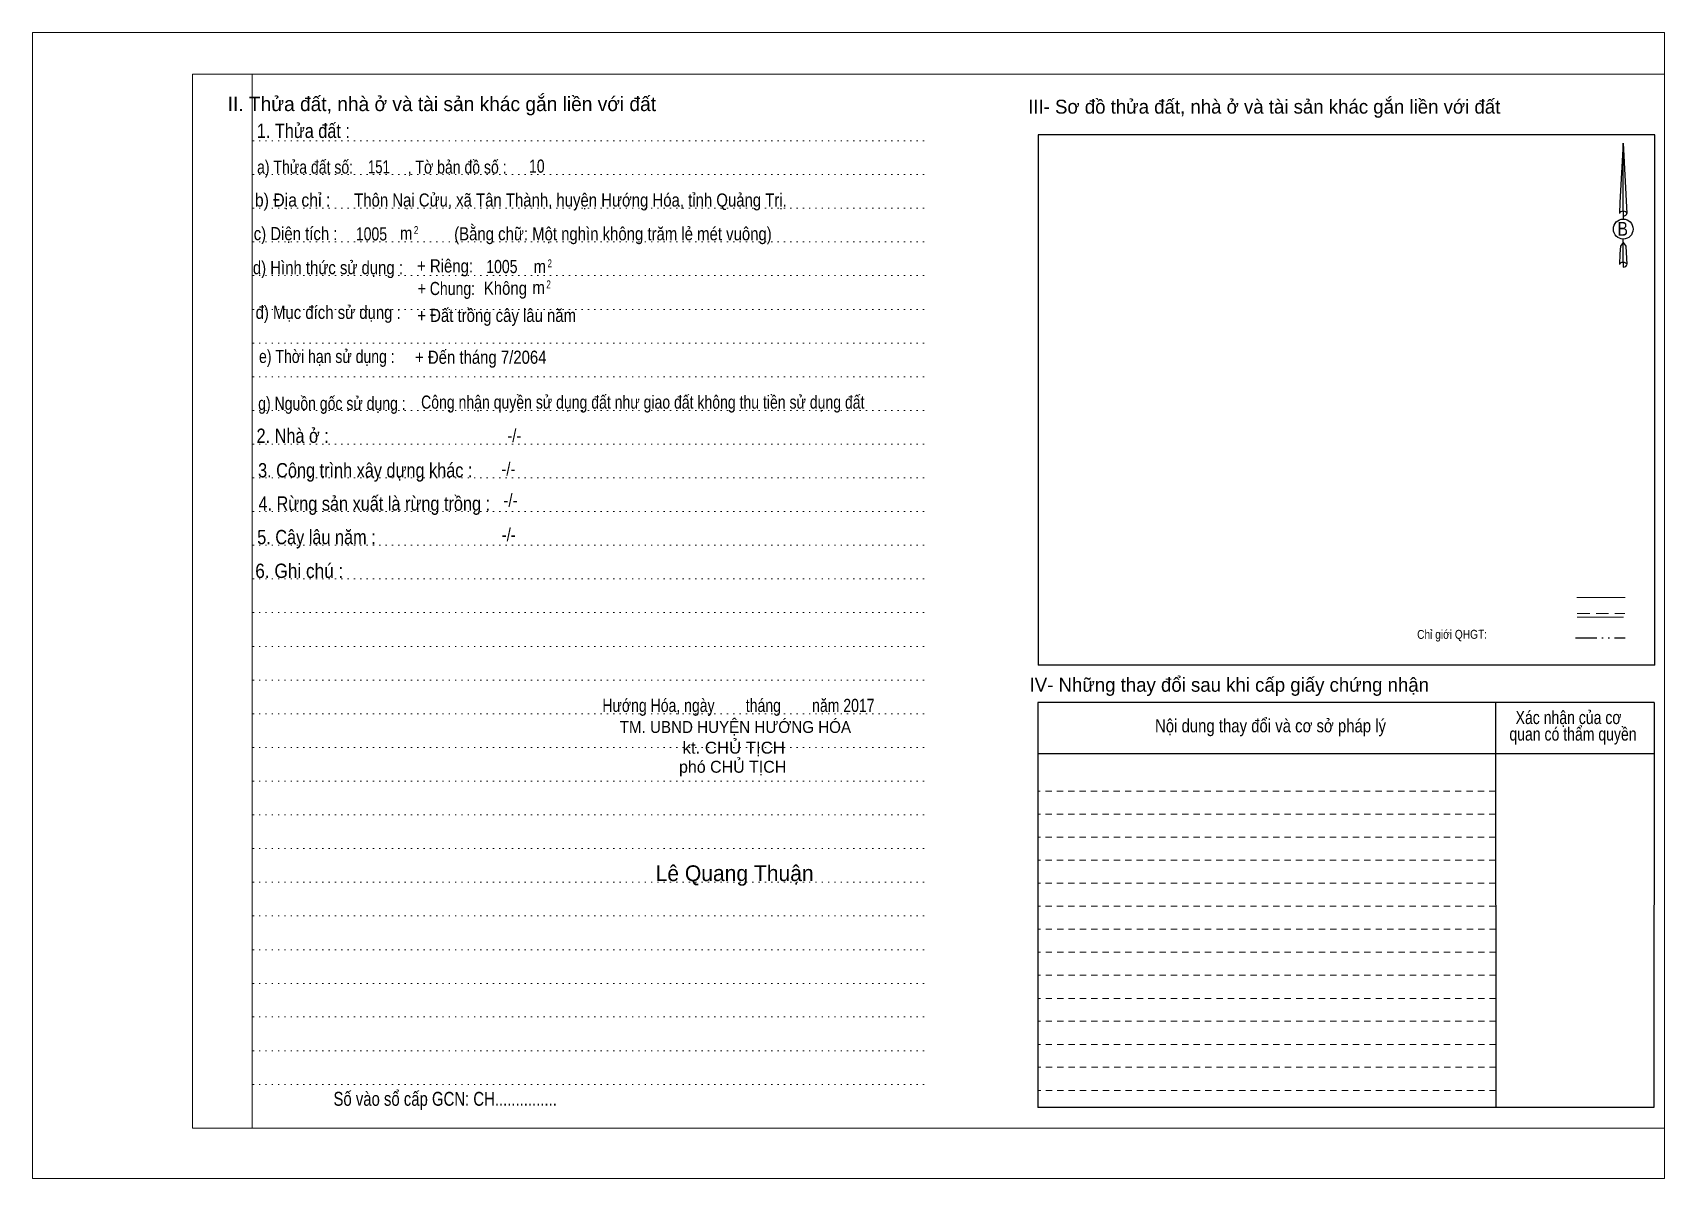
# Model space of a CAD drawing. Header units: metres. Extents: x 540420 to 541230, y 1835825 to 1836251.
# Drawn here: x 540634.6 to 540839.8, y 1836102.4 to 1836246.4 of the extents above; entities that cross this region are included whole.
import ezdxf
from ezdxf.enums import TextEntityAlignment as Align

# ---------------------------------------------------------------- set-up
doc = ezdxf.new("R2010")
doc.units = ezdxf.units.M
doc.header["$LTSCALE"] = 0.53
for name, pattern in [('DASH_DOUBLE_DOT', [9.2, 5, -1.2, 0.3, -1.2, 0.3, -1.2]), ('DOTTED', [1.5, 0.3, -1.2]), ('MEDIUM_DASHED', [4.5, 3, -1.5]), ('SHORT_DASHED', [2.7, 1.5, -1.2])]:
    doc.linetypes.add(name, pattern=pattern)
for name, color, linetype, lineweight in [('1', 7, 'DOTTED', 13), ('2', 7, 'SHORT_DASHED', 13), ('28', 7, 'Continuous', 25), ('5', 7, 'Continuous', 13), ('63', 7, 'Continuous', 13)]:
    doc.layers.add(name, color=color, linetype=linetype, lineweight=lineweight)
for name, color, linetype in [('18', 7, 'Continuous'), ('3', 7, 'Continuous'), ('4', 7, 'Continuous')]:
    doc.layers.add(name, color=color, linetype=linetype)

msp = doc.modelspace()

# ---------------------------------------------------------------- texts
at = {"layer": '18'}
for s, height, p in [('II. Thửa đất, nhà ở và tài sản khác gắn liền với đất', 1.8, (540686.02, 1836236.57)), ('phó CHỦ TỊCH', 1.5, (540722.595, 1836153.41)), ('Lê Quang Thuận', 1.98, (540722.84, 1836139.79))]:
    msp.add_text(s, height=height, dxfattribs=at).set_placement(p, align=Align.CENTER)
for s, height, width, p in [('1. Thửa đất :', 1.8, 0.85, (540668.605, 1836233.19)), ('a) Thửa đất số:              , Tờ bản đồ số : ', 1.65, 0.8, (540678.72, 1836228.71)), ('10', 1.65, 0.8, (540697.965, 1836228.83)), ('b) Địa chỉ : ', 1.65, 0.9, (540667.53, 1836224.57)), (' Thôn Nại Cửu, xã Tân Thành, huyện Hướng Hóa, tỉnh Quảng Trị.', 1.65, 0.85, (540701.935, 1836224.57)), ('c) Diện tích :                                                   ', 1.65, 0.85, (540680.915, 1836220.35)), ('1005', 1.65, 0.8, (540677.17, 1836220.31)), ('2', 1, 0.75, (540682.785, 1836221.11)), ('(Bằng chữ: Một nghìn không trăm lẻ mét vuông)', 1.65, 0.85, (540707.54, 1836220.33)), (' m', 1.65, 0.85, (540681.275, 1836220.39)), ('d) Hình thức sử dụng :', 1.65, 0.85, (540671.695, 1836216.07)), ('+ Riêng: ', 1.65, 0.85, (540686.685, 1836216.29)), ('1005', 1.65, 0.8, (540693.57, 1836216.21)), ('2', 1, 0.75, (540699.585, 1836216.93)), (' m', 1.65, 0.85, (540698.075, 1836216.21)), ('       + Chung:', 1.65, 0.8, (540684.875, 1836213.45)), ('Không', 1.65, 0.85, (540694.015, 1836213.49)), (' m', 1.65, 0.85, (540697.935, 1836213.57)), ('2', 1, 0.75, (540699.445, 1836214.29)), ('đ) Mục đích sử dụng :', 1.65, 0.85, (540671.725, 1836210.45)), ('e) Thời hạn sử dụng :', 1.65, 0.8, (540671.56, 1836204.91)), ('+ Đến tháng 7/2064', 1.65, 0.85, (540690.915, 1836204.81)), ('g) Nguồn gốc sử dụng :', 1.65, 0.8, (540672.2, 1836199.01)), ('2. Nhà ở :', 1.8, 0.85, (540667.255, 1836194.87)), ('3. Công trình xây dựng khác :', 1.8, 0.85, (540676.39, 1836190.53)), ('4. Rừng sản xuất là rừng trồng :', 1.8, 0.85, (540677.525, 1836186.35)), ('5. Cây lâu năm :', 1.8, 0.85, (540670.25, 1836182.13)), ('6. Ghi chú :', 1.8, 0.9, (540668.095, 1836177.89)), ('Hướng Hóa, ngày        tháng        năm 2017', 1.65, 0.8, (540723.32, 1836161.05)), ('TM. UBND HUYỆN HƯỚNG HÓA', 1.5, 0.95, (540722.935, 1836158.41)), ('kt. CHỦ TỊCH', 1.5, 1.05, (540722.725, 1836155.81)), ('Số vào sổ cấp GCN: CH...............', 1.75, 0.8, (540686.44, 1836111.55))]:
    msp.add_text(s, height=height, dxfattribs=dict(at, width=width)).set_placement(p, align=Align.CENTER)
at = {"layer": '28'}
for s, height, width, p in [('B', 1.728, 0.85, (540834.525, 1836220.91)), ('-/-', 1.65, 0.85, (540695.135, 1836194.97)), ('-/-', 1.65, 0.85, (540694.395, 1836190.79)), ('-/-', 1.65, 0.85, (540694.655, 1836186.85)), ('-/-', 1.65, 0.85, (540694.435, 1836182.51)), ('Nội dung thay đổi và cơ sở pháp lý', 1.65, 0.85, (540790.23, 1836158.49)), ('Xác nhận của cơ', 1.65, 0.8, (540827.715, 1836159.53)), (' quan có thẩm quyền', 1.65, 0.8, (540828.025, 1836157.45))]:
    msp.add_text(s, height=height, dxfattribs=dict(at, width=width)).set_placement(p, align=Align.CENTER)
msp.add_text('IV- Những thay đổi sau khi cấp giấy chứng nhận', height=1.75, dxfattribs=at).set_placement((540785.045, 1836163.59), align=Align.CENTER)
at = {"layer": '3'}
for s, width, p in [('+ Đất trồng cây lâu năm', 0.85, (540692.915, 1836210.07)), ('Công nhận quyền sử dụng đất như giao đất không thu tiền sử dụng đất', 0.8, (540711.29, 1836199.17))]:
    msp.add_text(s, height=1.65, dxfattribs=dict(at, width=width)).set_placement(p, align=Align.CENTER)
at = {"layer": '4', "width": 0.75}
msp.add_text('151', height=1.65, dxfattribs=at).set_placement((540678.105, 1836228.75), align=Align.CENTER)
at = {"layer": '63'}
msp.add_text('III- Sơ đồ thửa đất, nhà ở và tài sản khác gắn liền với đất', height=1.75, dxfattribs=at).set_placement((540789.44, 1836236.25), align=Align.CENTER)
at = {"layer": '63', "width": 0.85}
msp.add_text('Chỉ giới QHGT:', height=1.123, rotation=0.135, dxfattribs=at).set_placement((540813.0637, 1836170.2404), align=Align.CENTER)

# ---------------------------------------------------------------- linework, layer by layer
at = {"layer": '1', "linetype": 'Continuous'}
for p, q in [((540654.66, 1836241.23), (540839.76, 1836241.23)), ((540654.66, 1836241.23), (540654.66, 1836108.73)), ((540839.76, 1836241.23), (540839.76, 1836107.63)), ((540654.66, 1836108.73), (540839.76, 1836108.73))]:
    msp.add_line(p, q, dxfattribs=at)
at = {"layer": '1'}
for p, q in [((540662.16, 1836241.23), (540662.16, 1836108.73)), ((540662.24, 1836232.83), (540746.78, 1836232.83)), ((540662.24, 1836228.59), (540746.78, 1836228.59)), ((540662.24, 1836224.37), (540746.78, 1836224.37)), ((540662.24, 1836220.13), (540746.78, 1836220.13)), ((540662.24, 1836215.89), (540746.78, 1836215.89)), ((540662.24, 1836211.65), (540746.78, 1836211.65)), ((540662.24, 1836207.41), (540746.78, 1836207.41)), ((540662.24, 1836203.19), (540746.78, 1836203.19)), ((540662.24, 1836198.95), (540746.78, 1836198.95)), ((540662.24, 1836194.71), (540746.78, 1836194.71)), ((540662.24, 1836190.47), (540746.78, 1836190.47)), ((540662.24, 1836186.25), (540746.78, 1836186.25)), ((540662.24, 1836182.01), (540746.78, 1836182.01)), ((540662.24, 1836177.77), (540746.78, 1836177.77)), ((540662.24, 1836173.53), (540746.78, 1836173.53)), ((540662.24, 1836169.29), (540746.78, 1836169.29)), ((540662.24, 1836165.05), (540746.78, 1836165.05)), ((540662.24, 1836160.83), (540746.78, 1836160.83)), ((540662.24, 1836156.59), (540746.78, 1836156.59)), ((540662.24, 1836152.35), (540746.78, 1836152.35)), ((540662.24, 1836148.11), (540746.78, 1836148.11)), ((540662.24, 1836143.89), (540746.78, 1836143.89)), ((540662.24, 1836139.65), (540746.78, 1836139.65)), ((540662.24, 1836135.41), (540746.78, 1836135.41)), ((540662.24, 1836131.17), (540746.78, 1836131.17)), ((540662.24, 1836126.93), (540746.78, 1836126.93)), ((540662.24, 1836122.71), (540746.78, 1836122.71)), ((540662.24, 1836118.47), (540746.78, 1836118.47)), ((540662.24, 1836114.23), (540746.78, 1836114.23))]:
    msp.add_line(p, q, dxfattribs=at)
at = {"layer": '1', "linetype": 'Continuous'}
for points in [[(540634.56, 1836102.43), (540839.76, 1836102.43), (540839.76, 1836246.43), (540634.56, 1836246.43)], [(540662.16, 1836241.23), (540839.76, 1836241.23), (540839.76, 1836108.73), (540662.16, 1836108.73)]]:
    msp.add_lwpolyline(points, close=True, dxfattribs=at)
at = {"layer": '2'}
for p, q in [((540818.54, 1836148.19), (540760.96, 1836148.19)), ((540818.54, 1836145.31), (540760.96, 1836145.31)), ((540818.54, 1836142.41), (540760.96, 1836142.41)), ((540818.54, 1836139.53), (540760.96, 1836139.53)), ((540818.54, 1836136.63), (540760.96, 1836136.63)), ((540818.56, 1836133.73), (540760.96, 1836133.73)), ((540818.56, 1836130.85), (540760.96, 1836130.85)), ((540818.56, 1836127.95), (540760.96, 1836127.95)), ((540818.56, 1836125.05), (540760.96, 1836125.05)), ((540818.56, 1836122.17), (540760.96, 1836122.17)), ((540818.56, 1836119.27), (540760.96, 1836119.27)), ((540818.58, 1836116.39), (540760.96, 1836116.39)), ((540818.58, 1836113.49), (540760.96, 1836113.49))]:
    msp.add_line(p, q, dxfattribs=at)
at = {"layer": '28'}
for p, q in [((540838.56, 1836233.57), (540761.02, 1836233.57)), ((540834.56, 1836232.53), (540835.04, 1836223.69)), ((540834.56, 1836232.53), (540835.04, 1836223.69)), ((540834.56, 1836232.53), (540835.04, 1836223.69)), ((540834.18, 1836225.07), (540834.12, 1836223.71)), ((540834.56, 1836223.99), (540834.56, 1836223.65)), ((540834.56, 1836223.65), (540834.56, 1836223.39)), ((540834.56, 1836223.39), (540834.56, 1836223.05)), ((540834.56, 1836223.39), (540834.56, 1836223.05)), ((540834.56, 1836223.39), (540834.56, 1836223.05)), ((540835.04, 1836223.69), (540835.04, 1836223.71)), ((540834.56, 1836220.07), (540834.56, 1836220.47)), ((540834.56, 1836220.07), (540834.56, 1836220.47)), ((540834.56, 1836220.07), (540834.56, 1836220.47)), ((540834.56, 1836220.07), (540834.92, 1836219.59)), ((540834.56, 1836220.07), (540834.92, 1836219.59)), ((540834.56, 1836220.07), (540834.92, 1836219.59)), ((540834.92, 1836219.59), (540835.04, 1836217.27)), ((540834.92, 1836219.59), (540835.04, 1836217.27)), ((540834.92, 1836219.59), (540835.04, 1836217.27)), ((540834.56, 1836217.57), (540834.56, 1836217.23)), ((540834.56, 1836217.23), (540834.56, 1836216.97)), ((540835.04, 1836217.27), (540835.04, 1836217.29)), ((540818.54, 1836162.23), (540818.58, 1836111.35)), ((540838.48, 1836162.23), (540838.44, 1836111.35)), ((540838.46, 1836155.77), (540760.96, 1836155.77)), ((540838.44, 1836111.35), (540760.96, 1836111.35))]:
    msp.add_line(p, q, dxfattribs=at)
at = {"layer": '28', "lineweight": 13}
msp.add_line((540828.74, 1836175.45), (540834.82, 1836175.45), dxfattribs=at)
at = {"layer": '28', "linetype": 'MEDIUM_DASHED', "lineweight": 13}
msp.add_line((540828.78, 1836173.41), (540834.78, 1836173.41), dxfattribs=at)
at = {"layer": '28', "linetype": 'SHORT_DASHED', "lineweight": 13}
msp.add_line((540818.52, 1836151.09), (540760.96, 1836151.09), dxfattribs=at)
at = {"layer": '28'}
for points in [[(540834.56, 1836223.99), (540834.56, 1836232.53), (540834.18, 1836225.07)], [(540834.56, 1836217.57), (540834.56, 1836220.07), (540834.24, 1836219.59), (540834.18, 1836218.65), (540834.12, 1836217.29)], [(540838.48, 1836162.23), (540760.96, 1836162.23), (540760.96, 1836111.35)]]:
    msp.add_lwpolyline(points, dxfattribs=at)
msp.add_ellipse((540834.5836, 1836221.7422), major_axis=(0, 1.258), ratio=0.983453, dxfattribs=at)
for centre, start_param, end_param in [((540834.584, 1836223.6807), 1.57079633, 3.07445202), ((540834.584, 1836223.6807), 0.06714063, 1.57079633), ((540834.584, 1836223.6807), 4.71238898, 6.28318531), ((540834.584, 1836217.2602), 2.49106941, 3.07427841), ((540834.584, 1836217.2602), 1.57079633, 2.49106941), ((540834.584, 1836217.2602), 0.06714063, 1.57079633), ((540834.584, 1836217.2602), 4.71238898, 6.28318531)]:
    msp.add_ellipse(centre, major_axis=(0.4535, 0), ratio=0.655448, start_param=start_param, end_param=end_param, dxfattribs=at)
at = {"layer": '5', "linetype": 'DOTTED'}
msp.add_line((540662.16, 1836241.23), (540662.16, 1836108.73), dxfattribs=at)
at = {"layer": '63', "lineweight": 25}
for p, q in [((540761.02, 1836233.57), (540761.02, 1836166.93)), ((540838.56, 1836166.93), (540838.56, 1836233.57)), ((540838.56, 1836166.93), (540761.02, 1836166.93))]:
    msp.add_line(p, q, dxfattribs=at)
at = {"layer": '63'}
msp.add_line((540828.78, 1836172.97), (540834.64, 1836172.97), dxfattribs=at)
msp.add_line((540828.78, 1836172.97), (540834.64, 1836172.97), dxfattribs=at)
at = {"layer": '63', "linetype": 'DASH_DOUBLE_DOT', "lineweight": 25}
msp.add_line((540828.6, 1836170.37), (540834.84, 1836170.37), dxfattribs=at)

msp.set_redraw_order([(e.dxf.handle, doc.entitydb.next_handle()) for e in msp.query("TEXT MTEXT ATTDEF DIMENSION ARC_DIMENSION")])  # texts and dimensions are drawn at this point

doc.saveas('drawing.dxf')
